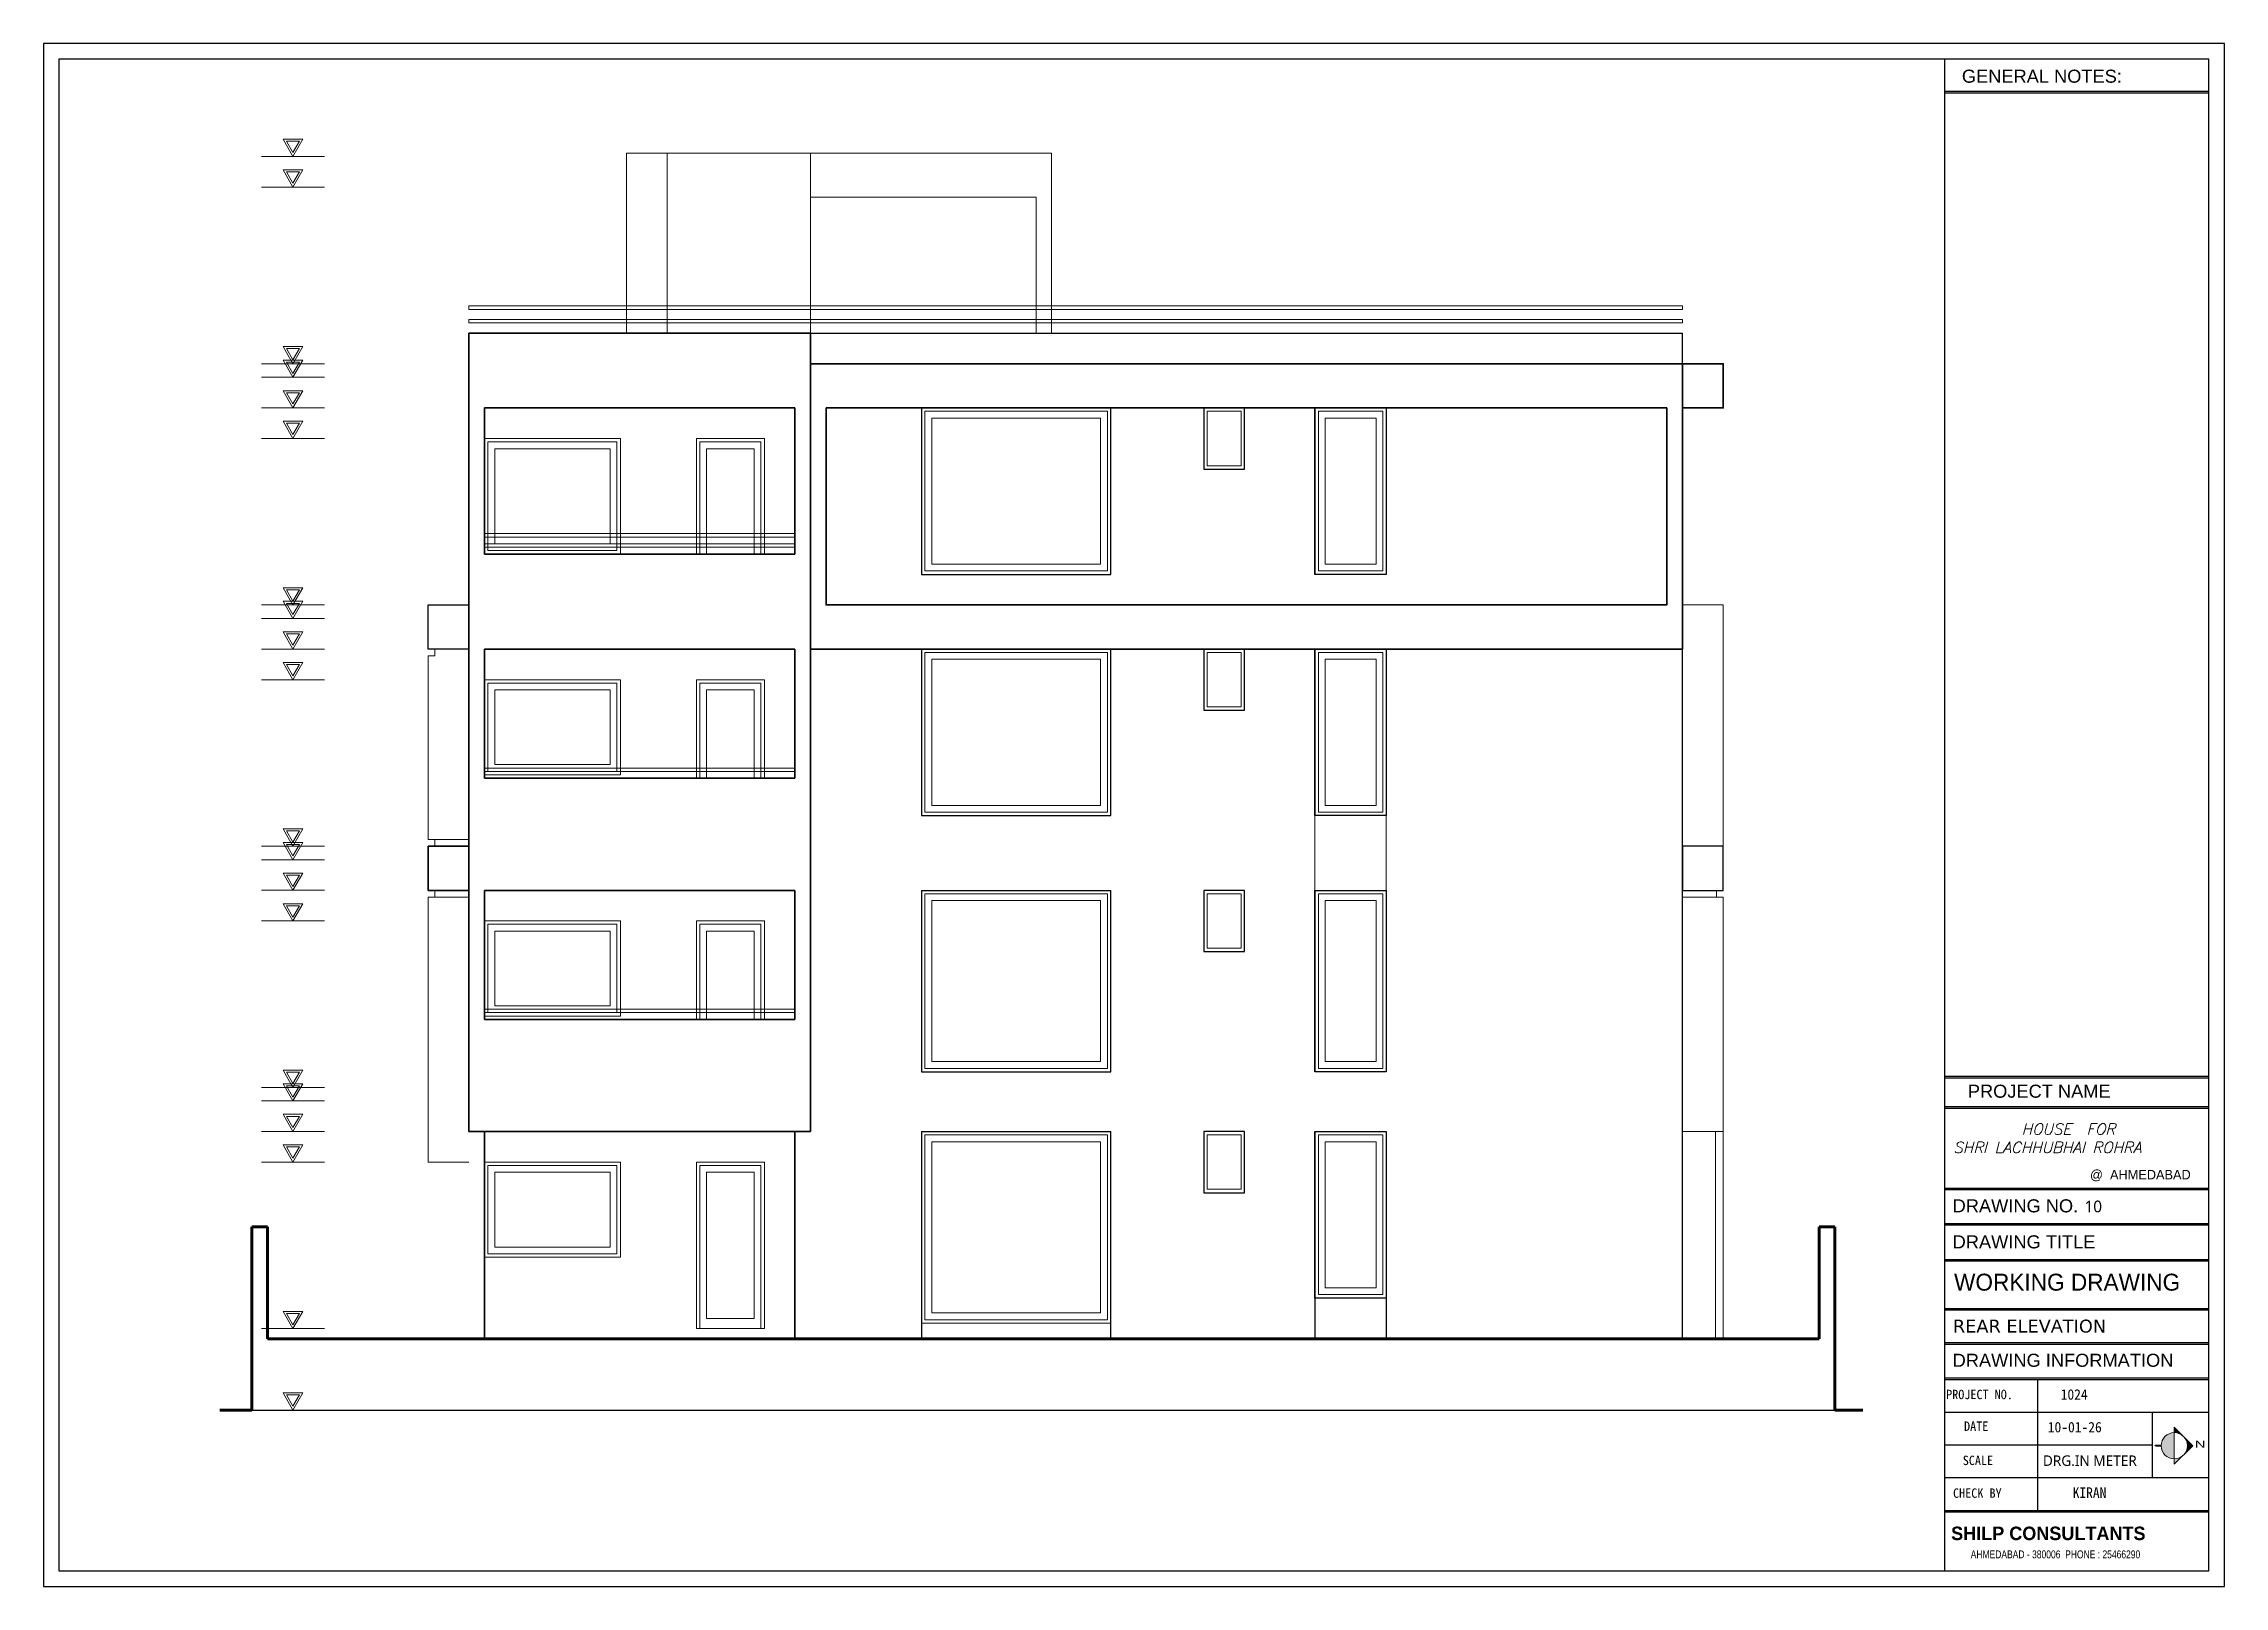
# Model space of a CAD drawing. Extents: x 2450 to 2649, y -7 to 131.
# Drawn here: x 2616.45 to 2648.56, y 6.19 to 28.9 of the extents above; entities that cross this region are included whole.
import ezdxf

# ---------------------------------------------------------------- set-up
doc = ezdxf.new("R2010")
doc.units = 0
doc.header["$MEASUREMENT"] = 0
doc.linetypes.add('1', pattern=[0])
doc.layers.add('A010_FLORES lila', color=181, linetype='Continuous')
for name, color, linetype, lineweight in [('ELE.GROUND LINE - 1', 7, 'Continuous', 70), ('ELEVATION-1', 7, 'Continuous', 35), ('ELEVATION-2', 6, 'Continuous', 30), ('ELEVATION-4', 93, 'Continuous', 18), ('M.S.JALI', 200, 'Continuous', 30), ('NORTH', 1, 'Continuous', 15), ('TEXT', 7, 'Continuous', 13), ('TEXT LVL.', 92, '1', 18), ('TEXT(TITAL)', 213, 'Continuous', 5), ('TITLE-2', 143, 'Continuous', 9), ('WINDOW-LINE', 25, 'Continuous', 9)]:
    doc.layers.add(name, color=color, linetype=linetype, lineweight=lineweight)
for name, color, linetype, lineweight, true_color in [('ELEVATION-3', 7, 'Continuous', 25, 0x3b6978), ('ELEVATION-5', 7, 'Continuous', 13, 0x755fbf), ('ELEVATION-7', 7, 'Continuous', 13, 0xdab334), ('RAILING', 7, 'Continuous', 5, 0x994d00), ('SHEET', 7, 'Continuous', 30, 0x121212)]:
    doc.layers.add(name, color=color, linetype=linetype, lineweight=lineweight, true_color=true_color)
doc.styles.add('ARIAL', font='arial.ttf')
doc.styles.add('ROMANS', font='romans.shx', dxfattribs={"width": 0.8})
doc.styles.get("Standard").update_dxf_attribs({"font": 'malgunsl.ttf'})
doc.styles.add('style2', font='arial.ttf')

msp = doc.modelspace()

# ---------------------------------------------------------------- texts
at = {"layer": 'TEXT', "style": 'ARIAL', "width": 1.534186}
msp.add_text('N ', height=0.1029, dxfattribs=at).set_placement((2648.12, 8.232))
at = {"layer": 'TEXT(TITAL)', "color": 251, "true_color": 0x636466}
msp.add_text('DRG.IN METER', height=0.15369, dxfattribs=at).set_placement((2645.884, 7.965))
at = {"layer": 'TEXT(TITAL)', "ltscale": 5, "char_height": 0.19211, "attachment_point": 1}
for s, width, insert in [('{\\fArial|b0|i0|c0|p34;GENERAL NOTES:}', 4.08255, (2644.691, 28.513)), ('{\\fArial|b0|i0|c0|p34;PROJECT NAME}', 4.08255, (2644.779, 13.575)), ('{\\fArial|b0|i0|c0|p34;DRAWING NO.}', 4.08255, (2644.555, 11.888)), ('{\\fArial|b0|i0|c0|p34;DRAWING TITLE}', 4.08255, (2644.555, 11.358)), ('{\\fArial|b0|i0|c0|p34;DRAWING INFORMATION}', 6.23842, (2644.555, 9.615))]:
    msp.add_mtext_dynamic_manual_height_columns(s, width=width, gutter_width=0.953, heights=[0], dxfattribs=dict(at, insert=insert))
at = {"layer": 'TEXT(TITAL)', "color": 30, "ltscale": 5, "true_color": 0xf8991e, "attachment_point": 1}
for s, width, insert, char_height in [('10', 0.46566, (2646.497, 11.869), 0.1729), ('{\\fMicrosoft Himalaya|b0|i0|c0|p2;WORKING DRAWING }', 4.08255, (2644.576, 10.793), 0.24897)]:
    msp.add_mtext_dynamic_manual_height_columns(s, width=width, gutter_width=0.953, heights=[0], dxfattribs=dict(at, insert=insert, char_height=char_height))
at = {"layer": 'TEXT(TITAL)', "color": 215, "ltscale": 5, "true_color": 0xa953a0, "insert": (2644.558, 10.117), "char_height": 0.19019, "attachment_point": 1}
msp.add_mtext_dynamic_manual_height_columns('{\\fVerdana|b0|i0|c0|p34;\\C240;\\c2367469;REAR ELEV\\fArial|b0|i0|c0|p34;A\\fVerdana|b0|i0|c0|p34;TION}', width=4.08255, gutter_width=0.953, heights=[0], dxfattribs=at)
at = {"layer": 'TEXT(TITAL)', "color": 165, "ltscale": 5, "true_color": 0x5e67af, "char_height": 0.13832, "attachment_point": 1}
for s, width, insert in [('{\\fDotumChe|b0|i0|c0|p49;PROJECT NO.}', 1.86423, (2644.459, 9.085)), ('{\\fDotumChe|b0|i0|c0|p49;DATE}', 0.98774, (2644.723, 8.618)), ('{\\fDotumChe|b0|i0|c0|p49;SCALE}', 0.98774, (2644.704, 8.115)), ('{\\fDotumChe|b0|i0|c0|p49;CHECK BY}', 1.86423, (2644.561, 7.633))]:
    msp.add_mtext_dynamic_manual_height_columns(s, width=width, gutter_width=0.953, heights=[0], dxfattribs=dict(at, insert=insert))
at = {"layer": 'TEXT(TITAL)', "color": 251, "ltscale": 5, "true_color": 0x636466, "char_height": 0.15369, "attachment_point": 1}
for s, width, heights, insert in [('{\\fDotumChe|b0|i0|c0|p49;1024}', 1.86423, [0], (2646.146, 9.093)), ('{\\fDotumChe|b0|i0|c0|p49;10-01-26}', 1.9202, [0.102], (2645.956, 8.612)), ('{\\fDotumChe|b0|i0|c0|p49;KIRAN}', 1.86423, [0], (2646.322, 7.648))]:
    msp.add_mtext_dynamic_manual_height_columns(s, width=width, gutter_width=0.953, heights=heights, dxfattribs=dict(at, insert=insert))
at = {"layer": 'TEXT(TITAL)', "color": 146, "ltscale": 5, "true_color": 0x105689, "insert": (2644.533, 7.071), "char_height": 0.19855, "attachment_point": 1}
msp.add_mtext_dynamic_manual_height_columns('{\\fCopperplate Gothic Bold|b0|i0|c0|p34;SHILP CONSULTANTS}', width=7.6601, gutter_width=0.946, heights=[0], dxfattribs=at)
at = {"layer": 'TEXT(TITAL)', "ltscale": 5, "insert": (2644.821, 6.721), "char_height": 0.11693, "width": 5.39602, "attachment_point": 1, "style": 'ROMANS'}
msp.add_mtext('{\\fMV Boli|b0|i0|c0|p2;AHMEDABAD - 380006  PHONE : 25466290}', dxfattribs=at)
at = {"layer": 'TITLE-2', "color": 18, "ltscale": 5, "true_color": 0x000000, "attachment_point": 1, "style": 'style2'}
for s, insert, char_height, width in [('\\pi3.04989;{\\Fitalic|c0;  HOUSE  FOR \\P\\pi2.26537;SHRI LACHHUBHAI ROHRA}', (2642.3, 13.003), 0.16231, 8.148), ('\\pi2.68852;{\\fVijaya|b0|i0|c0|p34;@  AHMEDABAD}', (2643.889, 12.321), 0.14024, 7.03987)]:
    msp.add_mtext(s, dxfattribs=dict(at, insert=insert, char_height=char_height, width=width))

# ---------------------------------------------------------------- blocks, each defined once
blk = doc.blocks.new('E35')
at = {"layer": 'TEXT LVL.', "ltscale": 5}
blk.add_line((2469.692, 574.631), (2470.161, 574.631), dxfattribs=at)
for points in [[(2469.926, 574.631), (2470, 574.759), (2469.853, 574.759)], [(2469.926, 574.66), (2469.975, 574.744), (2469.878, 574.744)]]:
    blk.add_lwpolyline(points, close=True, dxfattribs=at)

# ---------------------------------------------------------------- hatches: boundary and pattern name
at = {"layer": 'NORTH'}
h = msp.add_hatch(color=256, dxfattribs=at)
h.paths.add_polyline_path([(2647.818, 8.454, 1), (2647.818, 8.069)])
h.paths.add_polyline_path([(2647.954, 8.125), (2648.09, 8.261), (2647.954, 8.398, -0.414214)])
h.paths.add_polyline_path([(2647.954, 8.125, -0.198912), (2647.818, 8.069), (2647.818, 7.989)])
h.paths.add_polyline_path([(2647.954, 8.398), (2647.818, 8.534), (2647.818, 8.454, -0.198912)])
for points in [[(2647.954, 8.398), (2647.818, 8.534), (2647.818, 8.454, -0.198912)], [(2648.011, 8.261, -0.198912), (2647.954, 8.125), (2648.09, 8.261), (2647.954, 8.398, -0.198912)]]:
    msp.add_hatch(color=256, dxfattribs=at).paths.add_polyline_path(points)

# ---------------------------------------------------------------- linework, layer by layer
at = {"layer": 'A010_FLORES lila', "color": 251, "true_color": 0x636466}
msp.add_line((2619.516, 8.785), (2642.822, 8.785), dxfattribs=at)
at = {"layer": 'ELE.GROUND LINE - 1', "ltscale": 2}
for p, q in [((2619.516, 8.785), (2619.516, 11.485)), ((2619.516, 11.485), (2619.746, 11.485)), ((2619.746, 9.835), (2619.746, 11.485)), ((2642.591, 11.485), (2642.591, 9.835)), ((2642.591, 11.485), (2642.822, 11.485)), ((2642.822, 11.485), (2642.822, 8.785)), ((2619.746, 9.835), (2642.591, 9.835)), ((2619.045, 8.785), (2619.516, 8.785)), ((2642.822, 8.785), (2643.233, 8.785))]:
    msp.add_line(p, q, dxfattribs=at)
at = {"layer": 'ELEVATION-1'}
for p, q in [((2622.71, 19.985), (2622.71, 24.635)), ((2622.71, 24.635), (2627.74, 24.635)), ((2627.74, 19.985), (2627.74, 24.635)), ((2622.94, 21.385), (2622.94, 23.535)), ((2622.94, 23.535), (2627.51, 23.535)), ((2627.51, 23.535), (2627.51, 21.385)), ((2627.51, 21.385), (2622.94, 21.385)), ((2622.71, 12.885), (2622.71, 19.985)), ((2627.51, 19.985), (2622.94, 19.985)), ((2622.94, 18.085), (2622.94, 19.985)), ((2627.51, 19.985), (2627.51, 18.085)), ((2627.74, 12.885), (2627.74, 19.985)), ((2622.94, 18.085), (2627.51, 18.085)), ((2622.11, 17.085), (2622.11, 16.435)), ((2622.11, 17.085), (2622.71, 17.085)), ((2622.11, 16.435), (2622.71, 16.435)), ((2622.94, 16.435), (2627.51, 16.435)), ((2622.94, 14.535), (2622.94, 16.435)), ((2627.51, 14.535), (2627.51, 16.435)), ((2622.94, 14.535), (2627.51, 14.535)), ((2622.71, 12.885), (2627.74, 12.885)), ((2622.94, 12.885), (2622.94, 9.835)), ((2627.51, 12.885), (2627.51, 9.835))]:
    msp.add_line(p, q, dxfattribs=at)
for points in [[(2640.577, 19.985), (2627.74, 19.985), (2627.74, 24.185), (2640.577, 24.185)], [(2627.97, 23.535), (2640.347, 23.535), (2640.347, 20.635), (2627.97, 20.635)]]:
    msp.add_lwpolyline(points, close=True, dxfattribs=at)
msp.add_lwpolyline([(2640.577, 23.535), (2640.577, 24.185), (2641.177, 24.185), (2641.177, 23.535), (2640.577, 23.535)], dxfattribs=at)
at = {"layer": 'ELEVATION-2'}
for p, q in [((2627.74, 24.635), (2640.577, 24.635)), ((2640.577, 24.185), (2640.577, 24.635)), ((2629.375, 23.535), (2629.375, 21.085)), ((2629.375, 23.535), (2632.16, 23.535)), ((2632.16, 21.085), (2632.16, 23.535)), ((2635.167, 23.535), (2635.167, 21.085)), ((2636.217, 23.535), (2636.217, 21.085)), ((2640.577, 9.835), (2640.577, 23.535)), ((2629.375, 21.085), (2632.16, 21.085)), ((2629.375, 19.985), (2629.375, 17.535)), ((2629.375, 19.985), (2632.16, 19.985)), ((2632.16, 17.535), (2632.16, 19.985)), ((2635.167, 19.985), (2635.167, 17.535)), ((2636.217, 19.985), (2636.217, 17.535)), ((2629.375, 17.535), (2632.16, 17.535)), ((2629.375, 16.435), (2629.375, 13.765)), ((2629.375, 16.435), (2632.16, 16.435)), ((2632.16, 13.765), (2632.16, 16.435)), ((2635.167, 16.435), (2635.167, 13.765)), ((2636.217, 16.435), (2636.217, 13.765)), ((2629.375, 13.765), (2632.16, 13.765)), ((2629.375, 12.885), (2629.375, 9.835)), ((2629.375, 12.885), (2632.16, 12.885)), ((2632.16, 9.835), (2632.16, 12.885)), ((2635.167, 12.885), (2635.167, 9.835)), ((2636.217, 12.885), (2636.217, 9.835))]:
    msp.add_line(p, q, dxfattribs=at)
for points in [[(2633.531, 22.635), (2634.131, 22.635), (2634.131, 23.535), (2633.531, 23.535)], [(2635.167, 23.535), (2636.217, 23.535), (2636.217, 21.085), (2635.167, 21.085)], [(2633.531, 19.085), (2634.131, 19.085), (2634.131, 19.985), (2633.531, 19.985)], [(2635.167, 19.985), (2636.217, 19.985), (2636.217, 17.535), (2635.167, 17.535)], [(2633.531, 15.535), (2634.131, 15.535), (2634.131, 16.435), (2633.531, 16.435)], [(2635.167, 16.435), (2636.217, 16.435), (2636.217, 13.765), (2635.167, 13.765)], [(2633.531, 11.985), (2634.131, 11.985), (2634.131, 12.885), (2633.531, 12.885)], [(2635.167, 12.885), (2636.217, 12.885), (2636.217, 10.435), (2635.167, 10.435)]]:
    msp.add_lwpolyline(points, close=True, dxfattribs=at)
at = {"layer": 'ELEVATION-3', "lineweight": 20}
for p, q in [((2625.63, 27.285), (2625.63, 24.635)), ((2625.63, 27.285), (2627.74, 27.285)), ((2627.74, 27.285), (2627.74, 24.635))]:
    msp.add_line(p, q, dxfattribs=at)
at = {"layer": 'ELEVATION-3'}
for p, q in [((2622.94, 18.085), (2627.51, 18.085)), ((2622.94, 14.535), (2627.51, 14.535))]:
    msp.add_line(p, q, dxfattribs=at)
msp.add_lwpolyline([(2622.71, 19.985), (2622.11, 19.985), (2622.11, 20.635), (2622.71, 20.635)], dxfattribs=at)
msp.add_lwpolyline([(2641.177, 17.085), (2640.577, 17.085), (2640.577, 16.435), (2641.177, 16.435)], close=True, dxfattribs=at)
at = {"layer": 'ELEVATION-4'}
for p, q in [((2622.11, 20.635), (2622.11, 19.985)), ((2622.21, 19.985), (2622.21, 19.885)), ((2622.11, 19.885), (2622.11, 17.185)), ((2622.21, 19.885), (2622.11, 19.885)), ((2622.11, 17.185), (2622.71, 17.185)), ((2622.21, 17.185), (2622.21, 17.085)), ((2622.21, 16.435), (2622.21, 16.335)), ((2641.077, 16.435), (2641.077, 16.335)), ((2622.11, 16.335), (2622.11, 12.435)), ((2622.11, 16.335), (2622.71, 16.335)), ((2641.062, 9.835), (2641.062, 12.885)), ((2641.177, 9.835), (2641.177, 12.885)), ((2622.11, 12.435), (2622.71, 12.435))]:
    msp.add_line(p, q, dxfattribs=at)
for points in [[(2629.375, 21.085), (2632.16, 21.085), (2632.16, 23.535), (2629.375, 23.535)], [(2641.177, 16.435), (2640.577, 16.435), (2640.577, 20.635), (2641.177, 20.635)], [(2629.375, 17.535), (2632.16, 17.535), (2632.16, 19.985), (2629.375, 19.985)], [(2629.375, 13.765), (2632.16, 13.765), (2632.16, 16.435), (2629.375, 16.435)], [(2641.177, 12.885), (2641.177, 16.335), (2640.577, 16.335), (2640.577, 12.885)], [(2629.375, 10.065), (2632.16, 10.065), (2632.16, 12.885), (2629.375, 12.885)]]:
    msp.add_lwpolyline(points, close=True, dxfattribs=at)
at = {"layer": 'ELEVATION-5', "lineweight": 20}
for p, q in [((2627.74, 27.285), (2631.29, 27.285)), ((2631.29, 27.285), (2631.29, 24.635)), ((2627.74, 26.635), (2631.06, 26.635)), ((2631.06, 26.635), (2631.06, 24.635))]:
    msp.add_line(p, q, dxfattribs=at)
at = {"layer": 'ELEVATION-7', "lineweight": 20}
for q in [(2625.03, 24.635), (2625.63, 27.285)]:
    msp.add_line((2625.03, 27.285), q, dxfattribs=at)
at = {"layer": 'M.S.JALI', "lineweight": 20}
msp.add_lwpolyline([(2636.217, 16.435), (2635.167, 16.435), (2635.167, 17.535), (2636.217, 17.535)], close=True, dxfattribs=at)
at = {"layer": 'NORTH'}
for p, q in [((2647.818, 8.534), (2647.818, 7.989)), ((2647.818, 8.534), (2648.09, 8.261)), ((2647.626, 8.261), (2647.527, 8.263)), ((2647.626, 8.271), (2647.54, 8.273)), ((2647.626, 8.252), (2647.54, 8.253)), ((2647.818, 7.989), (2648.09, 8.261))]:
    msp.add_line(p, q, dxfattribs=at)
msp.add_circle((2647.818, 8.261), 0.193, dxfattribs=at)
at = {"layer": 'RAILING'}
for points in [[(2627.74, 24.985), (2622.71, 24.985), (2622.71, 25.035), (2627.74, 25.035)], [(2627.74, 24.785), (2622.71, 24.785), (2622.71, 24.835), (2627.74, 24.835)], [(2640.577, 24.985), (2627.74, 24.985), (2627.74, 25.035), (2640.577, 25.035)], [(2640.577, 24.785), (2627.74, 24.785), (2627.74, 24.835), (2640.577, 24.835)], [(2627.51, 21.635), (2622.94, 21.635), (2622.94, 21.685), (2627.51, 21.685)], [(2627.51, 21.485), (2622.94, 21.485), (2622.94, 21.535), (2627.51, 21.535)], [(2627.51, 18.185), (2622.94, 18.185), (2622.94, 18.235), (2627.51, 18.235)], [(2627.51, 14.635), (2622.94, 14.635), (2622.94, 14.685), (2627.51, 14.685)]]:
    msp.add_lwpolyline(points, close=True, dxfattribs=at)
at = {"layer": 'SHEET', "ltscale": 5}
msp.add_line((2644.433, 28.669), (2644.433, 6.419), dxfattribs=at)
at = {"layer": 'SHEET', "color": 152, "ltscale": 5, "true_color": 0x2776bb}
for p, q in [((2644.433, 28.196), (2648.329, 28.196)), ((2644.433, 28.17), (2648.329, 28.17)), ((2644.433, 13.702), (2648.329, 13.702)), ((2644.433, 13.678), (2648.329, 13.678)), ((2644.433, 13.252), (2648.329, 13.252)), ((2644.433, 13.229), (2648.329, 13.229)), ((2644.433, 12.053), (2648.329, 12.053)), ((2644.433, 12.03), (2648.329, 12.03)), ((2644.433, 11.534), (2648.329, 11.534)), ((2644.433, 11.51), (2648.329, 11.51)), ((2644.433, 11.004), (2648.329, 11.004)), ((2644.433, 10.981), (2648.329, 10.981)), ((2644.433, 10.282), (2648.329, 10.282)), ((2644.433, 10.259), (2648.329, 10.259)), ((2644.433, 9.78), (2648.329, 9.78)), ((2644.433, 9.757), (2648.329, 9.757)), ((2644.433, 9.261), (2648.329, 9.261)), ((2644.433, 9.237), (2648.329, 9.237)), ((2645.803, 9.237), (2645.803, 7.31)), ((2644.433, 8.756), (2648.329, 8.756)), ((2647.495, 8.756), (2647.495, 7.792)), ((2644.433, 8.274), (2647.495, 8.274)), ((2644.433, 7.792), (2648.329, 7.792)), ((2644.433, 7.31), (2648.329, 7.31)), ((2644.433, 7.287), (2648.329, 7.287))]:
    msp.add_line(p, q, dxfattribs=at)
at = {"layer": 'SHEET', "ltscale": 5}
for points in [[(2616.449, 28.896), (2616.449, 6.192), (2648.556, 6.192), (2648.556, 28.896)], [(2616.675, 28.669), (2616.675, 6.419), (2648.329, 6.419), (2648.329, 28.669)]]:
    msp.add_lwpolyline(points, close=True, dxfattribs=at)
at = {"layer": 'WINDOW-LINE', "lineweight": 9}
for points in [[(2629.425, 21.135), (2632.11, 21.135), (2632.11, 23.485), (2629.425, 23.485)], [(2633.581, 22.685), (2634.081, 22.685), (2634.081, 23.485), (2633.581, 23.485)], [(2629.525, 21.235), (2632.01, 21.235), (2632.01, 23.385), (2629.525, 23.385)], [(2622.94, 21.385), (2624.94, 21.385), (2624.94, 23.085), (2622.94, 23.085)], [(2622.99, 21.435), (2624.89, 21.435), (2624.89, 23.035), (2622.99, 23.035)], [(2623.09, 21.535), (2624.79, 21.535), (2624.79, 22.935), (2623.09, 22.935)], [(2626.06, 23.085), (2627.06, 23.085), (2627.06, 21.385), (2626.06, 21.385)], [(2626.11, 23.035), (2627.01, 23.035), (2627.01, 21.385), (2626.11, 21.385)], [(2626.21, 22.935), (2626.91, 22.935), (2626.91, 21.385), (2626.21, 21.385)], [(2629.425, 17.585), (2632.11, 17.585), (2632.11, 19.935), (2629.425, 19.935)], [(2633.581, 19.135), (2634.081, 19.135), (2634.081, 19.935), (2633.581, 19.935)], [(2629.525, 17.685), (2632.01, 17.685), (2632.01, 19.835), (2629.525, 19.835)], [(2622.94, 18.135), (2624.94, 18.135), (2624.94, 19.535), (2622.94, 19.535)], [(2622.99, 18.185), (2624.89, 18.185), (2624.89, 19.485), (2622.99, 19.485)], [(2623.09, 18.285), (2624.79, 18.285), (2624.79, 19.385), (2623.09, 19.385)], [(2626.06, 19.535), (2627.06, 19.535), (2627.06, 18.085), (2626.06, 18.085)], [(2626.11, 19.485), (2627.01, 19.485), (2627.01, 18.085), (2626.11, 18.085)], [(2626.21, 19.385), (2626.91, 19.385), (2626.91, 18.085), (2626.21, 18.085)], [(2629.425, 13.815), (2632.11, 13.815), (2632.11, 16.385), (2629.425, 16.385)], [(2633.581, 15.585), (2634.081, 15.585), (2634.081, 16.385), (2633.581, 16.385)], [(2629.525, 13.915), (2632.01, 13.915), (2632.01, 16.285), (2629.525, 16.285)], [(2622.94, 14.585), (2624.94, 14.585), (2624.94, 15.985), (2622.94, 15.985)], [(2622.99, 14.635), (2624.89, 14.635), (2624.89, 15.935), (2622.99, 15.935)], [(2623.09, 14.735), (2624.79, 14.735), (2624.79, 15.835), (2623.09, 15.835)], [(2626.06, 15.985), (2627.06, 15.985), (2627.06, 14.535), (2626.06, 14.535)], [(2626.11, 15.935), (2627.01, 15.935), (2627.01, 14.535), (2626.11, 14.535)], [(2626.21, 15.835), (2626.91, 15.835), (2626.91, 14.535), (2626.21, 14.535)], [(2629.425, 10.115), (2632.11, 10.115), (2632.11, 12.835), (2629.425, 12.835)], [(2629.525, 10.215), (2632.01, 10.215), (2632.01, 12.735), (2629.525, 12.735)], [(2633.581, 12.035), (2634.081, 12.035), (2634.081, 12.835), (2633.581, 12.835)], [(2622.94, 11.035), (2624.94, 11.035), (2624.94, 12.435), (2622.94, 12.435)], [(2622.99, 11.085), (2624.89, 11.085), (2624.89, 12.385), (2622.99, 12.385)], [(2623.09, 11.185), (2624.79, 11.185), (2624.79, 12.285), (2623.09, 12.285)], [(2626.06, 9.985), (2627.06, 9.985), (2627.06, 12.435), (2626.06, 12.435)], [(2626.11, 9.985), (2627.01, 9.985), (2627.01, 12.385), (2626.11, 12.385)], [(2626.21, 10.135), (2626.91, 10.135), (2626.91, 12.285), (2626.21, 12.285)]]:
    msp.add_lwpolyline(points, close=True, dxfattribs=at)
at = {"layer": 'WINDOW-LINE'}
for points in [[(2635.217, 23.485), (2636.167, 23.485), (2636.167, 21.135), (2635.217, 21.135)], [(2635.317, 23.385), (2636.067, 23.385), (2636.067, 21.235), (2635.317, 21.235)], [(2635.217, 19.935), (2636.167, 19.935), (2636.167, 17.585), (2635.217, 17.585)], [(2635.317, 19.835), (2636.067, 19.835), (2636.067, 17.685), (2635.317, 17.685)], [(2635.217, 16.385), (2636.167, 16.385), (2636.167, 13.815), (2635.217, 13.815)], [(2635.317, 16.285), (2636.067, 16.285), (2636.067, 13.915), (2635.317, 13.915)], [(2635.217, 12.835), (2636.167, 12.835), (2636.167, 10.485), (2635.217, 10.485)], [(2635.317, 12.735), (2636.067, 12.735), (2636.067, 10.585), (2635.317, 10.585)]]:
    msp.add_lwpolyline(points, close=True, dxfattribs=at)

# ---------------------------------------------------------------- block references
at = {"layer": 'TEXT LVL.', "xscale": 1.97923414518377, "yscale": 1.97923414518377, "zscale": 1.97923414518377}
for p in [(-2268.444, -1110.094), (-2268.444, -1110.544), (-2268.444, -1113.144), (-2268.444, -1113.344), (-2268.444, -1113.794), (-2268.444, -1114.244), (-2268.444, -1116.694), (-2268.444, -1116.894), (-2268.444, -1117.344), (-2268.444, -1117.794), (-2268.444, -1120.244), (-2268.444, -1120.444), (-2268.444, -1120.894), (-2268.444, -1121.344), (-2268.444, -1123.794), (-2268.444, -1123.994), (-2268.444, -1124.444), (-2268.444, -1124.894), (-2268.444, -1127.344), (-2268.444, -1128.544)]:
    msp.add_blockref('E35', p, dxfattribs=at)

msp.set_redraw_order([(e.dxf.handle, doc.entitydb.next_handle()) for e in msp.query("TEXT MTEXT ATTDEF DIMENSION ARC_DIMENSION")])  # texts and dimensions are drawn at this point

doc.saveas('drawing.dxf')
